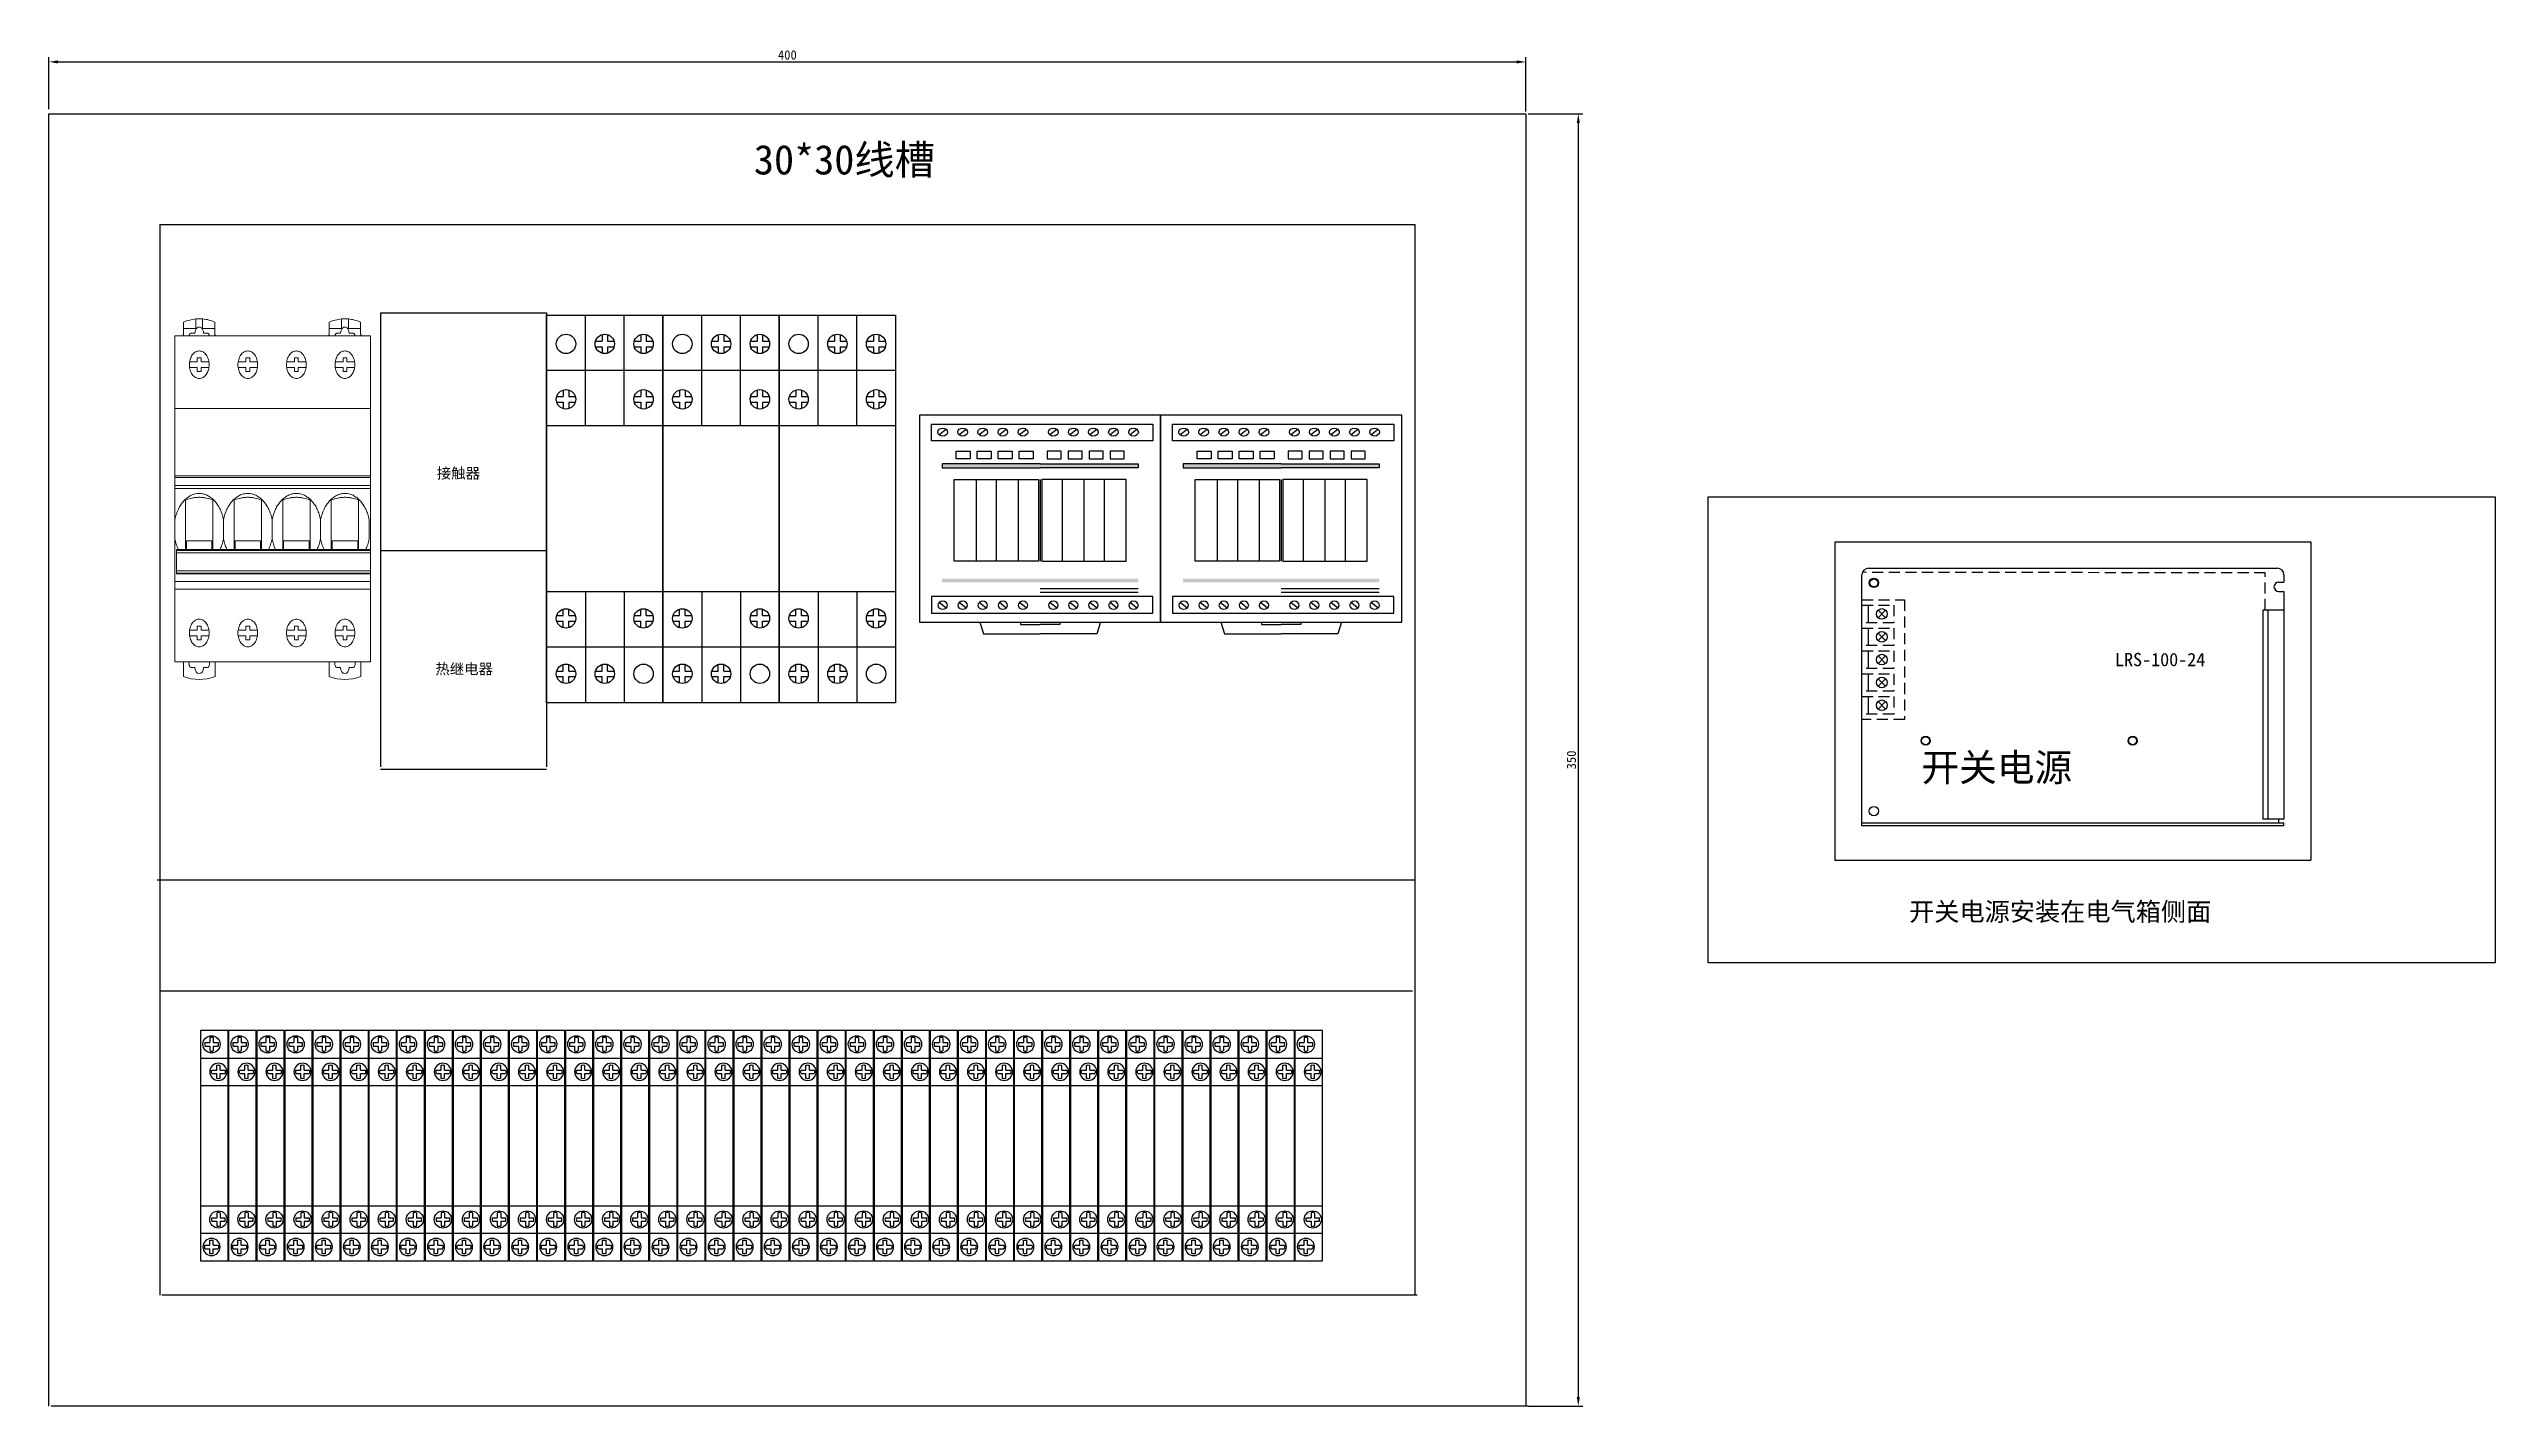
# Model space of a CAD drawing. Header units: millimetres. Extents: x 914 to 910632, y -176 to 682692.
# Drawn here: x 5904 to 6566, y 389 to 757 of the extents above; entities that cross this region are included whole.
import ezdxf
from ezdxf.enums import TextEntityAlignment as Align

# ---------------------------------------------------------------- set-up
doc = ezdxf.new("R2010")
doc.units = ezdxf.units.MM
for name, pattern in [('CENTER', [12, 7.5, -1.5, 1.5, -1.5]), ('DASHED', [4.5, 3, -1.5]), ('HIDDEN', [0.375, 0.25, -0.125])]:
    doc.linetypes.add(name, pattern=pattern)
for name, color, linetype in [('CEN1', 1, 'CENTER'), ('COMPONENT', 7, 'Continuous'), ('DIN卡軌', 4, 'Continuous')]:
    doc.layers.add(name, color=color, linetype=linetype)
doc.layers.add('EPLAN110', color=6, linetype='Continuous', lineweight=35)
doc.styles.get("Standard").update_dxf_attribs({"font": 'arial.ttf'})
doc.styles.add('宋体', font='')
doc.styles.get('宋体').set_extended_font_data('宋体')
doc.dimstyles.new('ISO-25', dxfattribs={"dimtxt": 2.5, "dimasz": 2.5, "dimexe": 1.25, "dimexo": 0.625, "dimtad": 1, "dimtxsty": 'Standard', "dimcen": 2.5, "dimadec": 0, "dimazin": 0, "dimtfac": 1, "dimtmove": 0, "dimatfit": 3, "dimfxl": 1, "dimarcsym": 0})

msp = doc.modelspace()

# ---------------------------------------------------------------- texts
at = {"color": 7, "style": '宋体'}
for s, height, p in [('30*30线槽', 8, (6094.7, 720.54)), ('接触器', 2.8548, (6008.823, 639.735)), ('热继电器', 2.8548, (6008.434, 586.726)), ('开关电源安装在电气箱侧面', 5, (6407.575, 519.278))]:
    msp.add_text(s, height=height, dxfattribs=at).set_placement(p, align=Align.BOTTOM_LEFT)
at = {"style": '宋体'}
msp.add_attdef('开关电源', (6410.907, 558.596), '', height=7.488, dxfattribs=at)
at = {"layer": 'EPLAN110', "color": 0, "linetype": 'ByBlock', "style": '宋体'}
msp.add_text('LRS-100-24', height=3.5942, dxfattribs=at).set_placement((6463.35, 589.762))

# ---------------------------------------------------------------- blocks, each defined once
blk = doc.blocks.new('*U254')
blk.add_line((0.78, 0.76), (-0.78, -0.76))
blk.add_circle((0, 0), 1.09)
blk = doc.blocks.new('*U255')
at = {"color": 0, "linetype": 'ByBlock', "lineweight": -2, "transparency": 16777216}
for p in [(0, 0), (4.53, 0), (9.06, 0), (13.59, 0), (18.12, 0)]:
    blk.add_blockref('*U254', p, dxfattribs=at)
blk = doc.blocks.new('*U256')
blk.add_line((0.78, 0.76), (-0.78, -0.76))
blk.add_circle((0, 0), 1.09)
blk = doc.blocks.new('*U257')
at = {"color": 0, "linetype": 'ByBlock', "lineweight": -2, "transparency": 16777216}
for p in [(0, 0), (4.53, 0), (9.06, 0), (13.59, 0), (18.12, 0)]:
    blk.add_blockref('*U256', p, dxfattribs=at)
blk = doc.blocks.new('*U258')
blk.add_line((0.78, 0.76), (-0.78, -0.76))
blk.add_circle((0, 0), 1.09)
blk = doc.blocks.new('*U259')
at = {"color": 0, "linetype": 'ByBlock', "lineweight": -2, "transparency": 16777216}
for p in [(0, 0), (4.53, 0), (9.06, 0), (13.59, 0), (18.12, 0)]:
    blk.add_blockref('*U258', p, dxfattribs=at)
blk = doc.blocks.new('*U248')
blk.add_line((0.78, 0.76), (-0.78, -0.76))
blk.add_circle((0, 0), 1.09)
blk = doc.blocks.new('*U249')
at = {"color": 0, "linetype": 'ByBlock', "lineweight": -2, "transparency": 16777216}
for p in [(0, 0), (4.53, 0), (9.06, 0), (13.59, 0), (18.12, 0)]:
    blk.add_blockref('*U248', p, dxfattribs=at)
blk = doc.blocks.new('*U250')
blk.add_lwpolyline([(-1.58, 1), (1.58, 1), (1.58, -1), (-1.58, -1)], close=True)
blk = doc.blocks.new('*U251')
at = {"color": 0, "linetype": 'ByBlock', "lineweight": -2, "transparency": 16777216}
for p in [(0, 0), (4.74, 0), (9.48, 0), (14.22, 0)]:
    blk.add_blockref('*U250', p, dxfattribs=at)
blk = doc.blocks.new('*U252')
blk.add_lwpolyline([(-1.58, 1), (1.58, 1), (1.58, -1), (-1.58, -1)], close=True)
blk = doc.blocks.new('*U253')
at = {"color": 0, "linetype": 'ByBlock', "lineweight": -2, "transparency": 16777216}
for p in [(0, 0), (4.74, 0), (9.48, 0), (14.22, 0)]:
    blk.add_blockref('*U252', p, dxfattribs=at)
blk = doc.blocks.new('8位继电器布局1')
h = blk.add_hatch(color=256)
h.dxf.hatch_style = 1
h.paths.add_polyline_path([(-19.18, -13.18), (-41.32, -13.18), (-41.32, -14.2), (-19.18, -14.2)])
h.paths.add_polyline_path([(2.95, -13.18), (-19.18, -13.18), (-19.18, -14.2), (2.95, -14.2)])
h = blk.add_hatch(color=256)
h.dxf.hatch_style = 1
h.paths.add_polyline_path([(-19.18, -44.26), (-41.32, -44.26), (-41.32, -45.28), (-19.18, -45.28)])
h.paths.add_polyline_path([(2.95, -44.26), (-19.18, -44.26), (-19.18, -45.28), (2.95, -45.28)])
for p, q in [((8.02, 0), (-46.38, 0)), ((-46.38, 0), (-46.38, -56)), ((8.02, -56), (8.02, 0)), ((-19.18, -13.18), (-41.32, -13.18)), ((-41.32, -13.18), (-41.32, -14.2)), ((-41.32, -14.2), (-19.18, -14.2)), ((-19.18, -13.18), (2.95, -13.18)), ((2.95, -14.2), (-19.18, -14.2)), ((2.95, -13.18), (2.95, -14.2)), ((-33.62, -17.42), (-33.62, -39.49)), ((-29.07, -17.42), (-29.07, -39.49)), ((-24.12, -17.42), (-24.12, -39.49)), ((-19.18, -17.42), (-19.18, -39.49)), ((-14.24, -17.42), (-14.24, -39.49)), ((-9.29, -17.42), (-9.29, -39.49)), ((-4.74, -17.42), (-4.74, -39.49)), ((-19.18, -46.95), (2.95, -46.95)), ((2.95, -47.97), (-19.18, -47.97)), ((-46.38, -56), (8.02, -56)), ((-32.78, -56), (-31.96, -59.21)), ((-31.96, -59.21), (-19.18, -59.21)), ((-23.64, -56), (-23.64, -56.67)), ((-23.64, -56.67), (-19.18, -56.67)), ((-14.72, -56.67), (-19.18, -56.67)), ((-6.4, -59.21), (-19.18, -59.21)), ((-14.72, -56), (-14.72, -56.67)), ((-5.58, -56), (-6.4, -59.21))]:
    blk.add_line(p, q)
for points in [[(-43.68, -2.37), (6.27, -2.37), (6.27, -6.92), (-43.68, -6.92)], [(-38.56, -17.42), (-19.57, -17.42), (-19.57, -39.49), (-38.56, -39.49)], [(0.2, -17.42), (-18.79, -17.42), (-18.79, -39.49), (0.2, -39.49)], [(-43.68, -53.63), (6.27, -53.63), (6.27, -49.08), (-43.68, -49.08)]]:
    blk.add_lwpolyline(points, close=True)
for name, p in [('*U255', (-41.19, -4.56)), ('*U257', (-16.22, -4.56)), ('*U251', (-36.59, -10.75))]:
    blk.add_blockref(name, p)
at = {"xscale": -1}
blk.add_blockref('*U253', (-1.77, -10.75), dxfattribs=at)
at = {"xscale": -1, "rotation": 180}
for name, p in [('*U259', (-41.19, -51.44)), ('*U249', (-16.22, -51.44))]:
    blk.add_blockref(name, p, dxfattribs=at)
blk = doc.blocks.new('4P空开')
at = {"color": 4, "linetype": 'Continuous', "lineweight": 15}
for p, q in [((1.3, 28.69), (1.3, 28.2)), ((2.62, 28.2), (2.62, 28.93)), ((3.36, 28.94), (3.36, 28.2)), ((4.68, 28.2), (4.68, 28.69)), ((17.08, 28.69), (17.08, 28.2)), ((18.4, 28.2), (18.4, 28.93)), ((19.15, 28.94), (19.15, 28.2)), ((20.47, 28.2), (20.47, 28.69)), ((21.53, 27.61), (0.36, 27.61)), ((0.36, 27.61), (0.36, 21.99)), ((1.3, 28.2), (2.62, 28.2)), ((1.3, 28.2), (2.62, 28.2)), ((1.3, 28.2), (1.3, 28.2)), ((1.3, 27.78), (1.3, 28.2)), ((2.53, 27.84), (2.17, 27.84)), ((2.62, 28.2), (2.62, 28.2)), ((3.36, 28.2), (4.68, 28.2)), ((3.36, 28.2), (4.68, 28.2)), ((3.36, 28.2), (3.36, 28.2)), ((3.81, 27.84), (3.45, 27.84)), ((4.68, 28.2), (4.68, 28.2)), ((4.68, 28.2), (4.68, 27.78)), ((17.08, 28.2), (18.4, 28.2)), ((17.08, 28.2), (18.4, 28.2)), ((17.08, 28.2), (17.08, 28.2)), ((17.08, 27.78), (17.08, 28.2)), ((18.31, 27.84), (17.96, 27.84)), ((18.4, 28.2), (18.4, 28.2)), ((19.15, 28.2), (20.47, 28.2)), ((19.15, 28.2), (20.47, 28.2)), ((19.15, 28.2), (19.15, 28.2)), ((19.59, 27.84), (19.24, 27.84)), ((20.47, 28.2), (20.47, 28.2)), ((20.47, 28.2), (20.47, 27.78)), ((21.53, 27.61), (21.53, 2.4)), ((1.94, 25.61), (2.78, 25.61)), ((2.78, 25.16), (1.94, 25.16)), ((2.78, 25.61), (2.78, 25.91)), ((2.78, 25.91), (3.2, 25.91)), ((2.78, 24.86), (2.78, 25.16)), ((3.2, 24.86), (2.78, 24.86)), ((3.2, 25.91), (3.2, 25.61)), ((3.2, 25.61), (4.04, 25.61)), ((3.2, 25.16), (3.2, 24.86)), ((4.04, 25.16), (3.2, 25.16)), ((7.21, 25.61), (8.04, 25.61)), ((8.04, 25.16), (7.21, 25.16)), ((8.04, 25.91), (8.46, 25.91)), ((8.04, 25.61), (8.04, 25.91)), ((8.04, 24.86), (8.04, 25.16)), ((8.46, 24.86), (8.04, 24.86)), ((8.46, 25.91), (8.46, 25.61)), ((8.46, 25.61), (9.3, 25.61)), ((8.46, 25.16), (8.46, 24.86)), ((9.3, 25.16), (8.46, 25.16)), ((12.47, 25.61), (13.31, 25.61)), ((13.31, 25.16), (12.47, 25.16)), ((13.31, 25.91), (13.72, 25.91)), ((13.31, 25.61), (13.31, 25.91)), ((13.31, 24.86), (13.31, 25.16)), ((13.72, 24.86), (13.31, 24.86)), ((13.72, 25.91), (13.72, 25.61)), ((13.72, 25.61), (14.56, 25.61)), ((13.72, 25.16), (13.72, 24.86)), ((14.56, 25.16), (13.72, 25.16)), ((17.73, 25.61), (18.57, 25.61)), ((18.57, 25.16), (17.73, 25.16)), ((18.57, 25.91), (18.98, 25.91)), ((18.57, 25.61), (18.57, 25.91)), ((18.57, 24.86), (18.57, 25.16)), ((18.98, 24.86), (18.57, 24.86)), ((18.98, 25.91), (18.98, 25.61)), ((18.98, 25.61), (19.82, 25.61)), ((18.98, 25.16), (18.98, 24.86)), ((19.82, 25.16), (18.98, 25.16)), ((0.36, 21.99), (21.53, 21.99)), ((0.36, 21.99), (0.36, 16.79)), ((0.36, 16.79), (0.36, 16.67)), ((0.36, 16.79), (21.53, 16.79)), ((21.53, 16.67), (0.36, 16.67)), ((21.53, 16.67), (0.36, 16.67)), ((0.36, 16.67), (0.36, 16.04)), ((0.36, 16.04), (21.53, 16.04)), ((0.36, 16.04), (0.36, 15.81)), ((21.53, 15.81), (0.36, 15.81)), ((0.36, 15.81), (0.36, 13.39)), ((0.36, 11.91), (0.36, 8.61)), ((1.61, 11.77), (1.61, 11.09)), ((4.37, 11.77), (1.61, 11.77)), ((4.37, 11.09), (4.37, 11.77)), ((6.87, 11.77), (6.87, 11.09)), ((9.63, 11.77), (6.87, 11.77)), ((9.63, 11.09), (9.63, 11.77)), ((12.13, 11.77), (12.13, 11.09)), ((14.9, 11.77), (12.13, 11.77)), ((14.9, 11.09), (14.9, 11.77)), ((17.39, 11.77), (17.39, 11.09)), ((20.16, 11.77), (17.39, 11.77)), ((20.16, 11.09), (20.16, 11.77)), ((21.53, 11.09), (0.52, 11.09)), ((0.52, 11.09), (0.52, 11)), ((21.53, 11), (0.52, 11)), ((0.52, 11), (0.52, 10.82)), ((21.53, 10.82), (0.52, 10.82)), ((0.52, 10.82), (0.52, 9.44)), ((21.53, 8.61), (0.36, 8.61)), ((0.36, 8.61), (0.36, 8.02)), ((21.53, 8.02), (0.36, 8.02)), ((0.36, 8.02), (0.36, 2.4)), ((21.53, 9.44), (0.52, 9.44)), ((0.52, 9.44), (0.52, 9.26)), ((21.53, 9.26), (0.52, 9.26)), ((0.52, 9.26), (0.52, 9.21)), ((0.52, 9.21), (21.53, 9.21)), ((1.94, 4.85), (2.78, 4.85)), ((2.78, 4.41), (1.94, 4.41)), ((2.78, 5.15), (3.2, 5.15)), ((2.78, 4.85), (2.78, 5.15)), ((2.78, 4.11), (2.78, 4.41)), ((3.2, 4.11), (2.78, 4.11)), ((3.2, 5.15), (3.2, 4.85)), ((3.2, 4.85), (4.04, 4.85)), ((3.2, 4.41), (3.2, 4.11)), ((4.04, 4.41), (3.2, 4.41)), ((7.21, 4.85), (8.04, 4.85)), ((8.04, 4.41), (7.21, 4.41)), ((8.04, 5.15), (8.46, 5.15)), ((8.04, 4.85), (8.04, 5.15)), ((8.04, 4.11), (8.04, 4.41)), ((8.46, 4.11), (8.04, 4.11)), ((8.46, 5.15), (8.46, 4.85)), ((8.46, 4.85), (9.3, 4.85)), ((8.46, 4.41), (8.46, 4.11)), ((9.3, 4.41), (8.46, 4.41)), ((12.47, 4.85), (13.31, 4.85)), ((13.31, 4.41), (12.47, 4.41)), ((13.31, 5.15), (13.72, 5.15)), ((13.31, 4.85), (13.31, 5.15)), ((13.31, 4.11), (13.31, 4.41)), ((13.72, 4.11), (13.31, 4.11)), ((13.72, 5.15), (13.72, 4.85)), ((13.72, 4.85), (14.56, 4.85)), ((13.72, 4.41), (13.72, 4.11)), ((14.56, 4.41), (13.72, 4.41)), ((17.73, 4.85), (18.57, 4.85)), ((18.57, 4.41), (17.73, 4.41)), ((18.57, 5.15), (18.98, 5.15)), ((18.57, 4.85), (18.57, 5.15)), ((18.57, 4.11), (18.57, 4.41)), ((18.98, 4.11), (18.57, 4.11)), ((18.98, 5.15), (18.98, 4.85)), ((18.98, 4.85), (19.82, 4.85)), ((18.98, 4.41), (18.98, 4.11)), ((19.82, 4.41), (18.98, 4.41)), ((21.53, 2.4), (0.36, 2.4)), ((1.28, 1.26), (1.28, 2.4)), ((2.17, 1.96), (2.51, 1.96)), ((3.47, 1.96), (3.81, 1.96)), ((4.7, 2.4), (4.7, 1.26)), ((17.07, 1.26), (17.07, 2.4)), ((17.96, 1.96), (18.3, 1.96)), ((19.25, 1.96), (19.59, 1.96)), ((20.48, 2.4), (20.48, 1.26))]:
    blk.add_line(p, q, dxfattribs=at)
for centre, radius, start, end in [((3, 23.19), 5.75, 93.767, 107.1977), ((3, 23.19), 5.75, 86.359, 93.767), ((3, 23.19), 5.75, 72.9338, 86.3591), ((18.78, 23.19), 5.75, 93.767, 107.1977), ((18.78, 23.19), 5.75, 86.359, 93.767), ((18.78, 23.19), 5.75, 72.9338, 86.3591), ((1, 27.84), 0.296, 307.3801, 359.9804), ((4.98, 27.84), 0.296, 180.0229, 232.6166), ((16.78, 27.84), 0.296, 307.3801, 359.9804), ((20.77, 27.84), 0.296, 180.0229, 232.6166), ((2.17, 2.25), 0.297, 150, 270), ((2.99, 1.96), 0.476, 180, 0), ((3.81, 2.25), 0.297, 270, 30), ((17.96, 2.25), 0.297, 150, 270), ((18.77, 1.96), 0.476, 180, 0), ((19.59, 2.25), 0.297, 270, 30), ((2.99, 7.57), 6.54, 254.849, 285.151), ((18.77, 7.57), 6.54, 254.849, 285.151)]:
    blk.add_arc(centre, radius, start, end, dxfattribs=at)
for centre, major_axis, start_param, end_param in [((1, 27.78), (0, 0.298), 4.111358, 4.712389), ((2.17, 27.54), (0, 0.298), 0, 1.334085), ((2.99, 27.84), (0, 0.462), 4.712389, 7.853982), ((3.81, 27.54), (0, 0.298), 4.949101, 6.283185), ((4.98, 27.78), (0, 0.298), 1.570796, 2.171827), ((16.78, 27.78), (0, 0.298), 4.111358, 4.712389), ((17.96, 27.54), (0, 0.298), 0, 1.334085), ((18.77, 27.84), (0, 0.462), 4.712389, 7.853982), ((19.59, 27.54), (0, 0.298), 4.949101, 6.283185), ((20.77, 27.78), (0, 0.298), 1.570796, 2.171827)]:
    blk.add_ellipse(centre, major_axis=major_axis, ratio=0.997493, start_param=start_param, end_param=end_param, dxfattribs=at)
for points, knots in [([(2.99, 24.31), (2.92, 24.31), (2.85, 24.32), (2.71, 24.35), (2.64, 24.37), (2.52, 24.42), (2.45, 24.46), (2.34, 24.53), (2.28, 24.58), (2.18, 24.68), (2.14, 24.73), (2.06, 24.85), (2.03, 24.91), (1.97, 25.04), (1.95, 25.11), (1.93, 25.25), (1.92, 25.32), (1.92, 25.45), (1.93, 25.53), (1.95, 25.66), (1.97, 25.73), (2.03, 25.86), (2.06, 25.92), (2.14, 26.04), (2.18, 26.09), (2.28, 26.19), (2.34, 26.23), (2.45, 26.31), (2.51, 26.35), (2.64, 26.4), (2.71, 26.42), (2.85, 26.45), (2.92, 26.45), (3.06, 26.45), (3.13, 26.45), (3.27, 26.42), (3.34, 26.4), (3.47, 26.35), (3.53, 26.31), (3.64, 26.24), (3.7, 26.19), (3.8, 26.09), (3.84, 26.04), (3.92, 25.92), (3.95, 25.86), (4.01, 25.73), (4.03, 25.66), (4.05, 25.53), (4.06, 25.46), (4.06, 25.32), (4.05, 25.25), (4.03, 25.11), (4.01, 25.04), (3.95, 24.91), (3.92, 24.85), (3.84, 24.73), (3.8, 24.68), (3.7, 24.58), (3.64, 24.54), (3.53, 24.46), (3.47, 24.42), (3.34, 24.37), (3.27, 24.35), (3.13, 24.32), (3.06, 24.31), (2.99, 24.31)], [0, 0, 0, 0, 0.03125, 0.03125, 0.0625, 0.0625, 0.09375, 0.09375, 0.125, 0.125, 0.15625, 0.15625, 0.1875, 0.1875, 0.21875, 0.21875, 0.25, 0.25, 0.28125, 0.28125, 0.3125, 0.3125, 0.34375, 0.34375, 0.375, 0.375, 0.40625, 0.40625, 0.4375, 0.4375, 0.46875, 0.46875, 0.5, 0.5, 0.53125, 0.53125, 0.5625, 0.5625, 0.59375, 0.59375, 0.625, 0.625, 0.65625, 0.65625, 0.6875, 0.6875, 0.71875, 0.71875, 0.75, 0.75, 0.78125, 0.78125, 0.8125, 0.8125, 0.84375, 0.84375, 0.875, 0.875, 0.90625, 0.90625, 0.9375, 0.9375, 0.96875, 0.96875, 1, 1, 1, 1]), ([(8.25, 24.31), (8.18, 24.31), (8.11, 24.32), (7.97, 24.35), (7.91, 24.37), (7.78, 24.42), (7.72, 24.46), (7.6, 24.53), (7.54, 24.58), (7.44, 24.68), (7.4, 24.73), (7.32, 24.85), (7.29, 24.91), (7.24, 25.04), (7.22, 25.11), (7.19, 25.25), (7.18, 25.32), (7.18, 25.45), (7.19, 25.53), (7.22, 25.66), (7.24, 25.73), (7.29, 25.86), (7.32, 25.92), (7.4, 26.04), (7.44, 26.09), (7.54, 26.19), (7.6, 26.23), (7.71, 26.31), (7.78, 26.35), (7.91, 26.4), (7.97, 26.42), (8.11, 26.45), (8.18, 26.45), (8.32, 26.45), (8.39, 26.45), (8.53, 26.42), (8.6, 26.4), (8.73, 26.35), (8.79, 26.31), (8.9, 26.24), (8.96, 26.19), (9.06, 26.09), (9.1, 26.04), (9.18, 25.92), (9.21, 25.86), (9.27, 25.73), (9.29, 25.66), (9.31, 25.53), (9.32, 25.46), (9.32, 25.32), (9.32, 25.25), (9.29, 25.11), (9.27, 25.04), (9.21, 24.91), (9.18, 24.85), (9.1, 24.73), (9.06, 24.68), (8.96, 24.58), (8.91, 24.54), (8.79, 24.46), (8.73, 24.42), (8.6, 24.37), (8.53, 24.35), (8.39, 24.32), (8.32, 24.31), (8.25, 24.31)], [0, 0, 0, 0, 0.03125, 0.03125, 0.0625, 0.0625, 0.09375, 0.09375, 0.125, 0.125, 0.15625, 0.15625, 0.1875, 0.1875, 0.21875, 0.21875, 0.25, 0.25, 0.28125, 0.28125, 0.3125, 0.3125, 0.34375, 0.34375, 0.375, 0.375, 0.40625, 0.40625, 0.4375, 0.4375, 0.46875, 0.46875, 0.5, 0.5, 0.53125, 0.53125, 0.5625, 0.5625, 0.59375, 0.59375, 0.625, 0.625, 0.65625, 0.65625, 0.6875, 0.6875, 0.71875, 0.71875, 0.75, 0.75, 0.78125, 0.78125, 0.8125, 0.8125, 0.84375, 0.84375, 0.875, 0.875, 0.90625, 0.90625, 0.9375, 0.9375, 0.96875, 0.96875, 1, 1, 1, 1]), ([(13.51, 24.31), (13.44, 24.31), (13.37, 24.32), (13.24, 24.35), (13.17, 24.37), (13.04, 24.42), (12.98, 24.46), (12.86, 24.53), (12.81, 24.58), (12.71, 24.68), (12.66, 24.73), (12.58, 24.85), (12.55, 24.91), (12.5, 25.04), (12.48, 25.11), (12.45, 25.25), (12.44, 25.32), (12.44, 25.45), (12.45, 25.53), (12.48, 25.66), (12.5, 25.73), (12.55, 25.86), (12.58, 25.92), (12.66, 26.04), (12.71, 26.09), (12.81, 26.19), (12.86, 26.23), (12.98, 26.31), (13.04, 26.35), (13.17, 26.4), (13.23, 26.42), (13.37, 26.45), (13.44, 26.45), (13.58, 26.45), (13.65, 26.45), (13.79, 26.42), (13.86, 26.4), (13.99, 26.35), (14.05, 26.31), (14.17, 26.24), (14.22, 26.19), (14.32, 26.09), (14.36, 26.04), (14.44, 25.92), (14.48, 25.86), (14.53, 25.73), (14.55, 25.66), (14.58, 25.53), (14.58, 25.46), (14.58, 25.32), (14.58, 25.25), (14.55, 25.11), (14.53, 25.04), (14.48, 24.91), (14.44, 24.85), (14.37, 24.73), (14.32, 24.68), (14.22, 24.58), (14.17, 24.54), (14.05, 24.46), (13.99, 24.42), (13.86, 24.37), (13.79, 24.35), (13.65, 24.32), (13.58, 24.31), (13.51, 24.31)], [0, 0, 0, 0, 0.03125, 0.03125, 0.0625, 0.0625, 0.09375, 0.09375, 0.125, 0.125, 0.15625, 0.15625, 0.1875, 0.1875, 0.21875, 0.21875, 0.25, 0.25, 0.28125, 0.28125, 0.3125, 0.3125, 0.34375, 0.34375, 0.375, 0.375, 0.40625, 0.40625, 0.4375, 0.4375, 0.46875, 0.46875, 0.5, 0.5, 0.53125, 0.53125, 0.5625, 0.5625, 0.59375, 0.59375, 0.625, 0.625, 0.65625, 0.65625, 0.6875, 0.6875, 0.71875, 0.71875, 0.75, 0.75, 0.78125, 0.78125, 0.8125, 0.8125, 0.84375, 0.84375, 0.875, 0.875, 0.90625, 0.90625, 0.9375, 0.9375, 0.96875, 0.96875, 1, 1, 1, 1]), ([(18.77, 24.31), (18.7, 24.31), (18.63, 24.32), (18.5, 24.35), (18.43, 24.37), (18.3, 24.42), (18.24, 24.46), (18.12, 24.53), (18.07, 24.58), (17.97, 24.68), (17.92, 24.73), (17.85, 24.85), (17.81, 24.91), (17.76, 25.04), (17.74, 25.11), (17.71, 25.25), (17.7, 25.32), (17.7, 25.45), (17.71, 25.53), (17.74, 25.66), (17.76, 25.73), (17.81, 25.86), (17.85, 25.92), (17.92, 26.04), (17.97, 26.09), (18.07, 26.19), (18.12, 26.23), (18.24, 26.31), (18.3, 26.35), (18.43, 26.4), (18.5, 26.42), (18.63, 26.45), (18.7, 26.45), (18.85, 26.45), (18.92, 26.45), (19.05, 26.42), (19.12, 26.4), (19.25, 26.35), (19.31, 26.31), (19.43, 26.24), (19.48, 26.19), (19.58, 26.09), (19.63, 26.04), (19.7, 25.92), (19.74, 25.86), (19.79, 25.73), (19.81, 25.66), (19.84, 25.53), (19.84, 25.46), (19.84, 25.32), (19.84, 25.25), (19.81, 25.11), (19.79, 25.04), (19.74, 24.91), (19.7, 24.85), (19.63, 24.73), (19.58, 24.68), (19.48, 24.58), (19.43, 24.54), (19.31, 24.46), (19.25, 24.42), (19.12, 24.37), (19.05, 24.35), (18.92, 24.32), (18.85, 24.31), (18.77, 24.31)], [0, 0, 0, 0, 0.03125, 0.03125, 0.0625, 0.0625, 0.09375, 0.09375, 0.125, 0.125, 0.15625, 0.15625, 0.1875, 0.1875, 0.21875, 0.21875, 0.25, 0.25, 0.28125, 0.28125, 0.3125, 0.3125, 0.34375, 0.34375, 0.375, 0.375, 0.40625, 0.40625, 0.4375, 0.4375, 0.46875, 0.46875, 0.5, 0.5, 0.53125, 0.53125, 0.5625, 0.5625, 0.59375, 0.59375, 0.625, 0.625, 0.65625, 0.65625, 0.6875, 0.6875, 0.71875, 0.71875, 0.75, 0.75, 0.78125, 0.78125, 0.8125, 0.8125, 0.84375, 0.84375, 0.875, 0.875, 0.90625, 0.90625, 0.9375, 0.9375, 0.96875, 0.96875, 1, 1, 1, 1]), ([(5.62, 13.39), (5.54, 13.68), (5.42, 13.95), (5.17, 14.33), (5.08, 14.44), (4.88, 14.66), (4.77, 14.76), (4.59, 14.9), (4.53, 14.94), (4.41, 15.03), (4.34, 15.06), (4.15, 15.17), (4.01, 15.23), (3.8, 15.3), (3.73, 15.32), (3.58, 15.36), (3.51, 15.38), (3.29, 15.41), (3.14, 15.43), (2.69, 15.43), (2.4, 15.38), (1.97, 15.23), (1.84, 15.17), (1.58, 15.03), (1.45, 14.95), (1.21, 14.76), (1.1, 14.66), (0.9, 14.44), (0.81, 14.33), (0.65, 14.08), (0.57, 13.95), (0.45, 13.68), (0.4, 13.54), (0.36, 13.39)], [0, 0, 0, 0, 0.125, 0.125, 0.1875, 0.1875, 0.25, 0.25, 0.28125, 0.28125, 0.3125, 0.3125, 0.375, 0.375, 0.40625, 0.40625, 0.4375, 0.4375, 0.5, 0.5, 0.625, 0.625, 0.6875, 0.6875, 0.75, 0.75, 0.8125, 0.8125, 0.875, 0.875, 0.9375, 0.9375, 1, 1, 1, 1]), ([(5.62, 13.39), (5.7, 13.68), (5.82, 13.95), (6.07, 14.33), (6.16, 14.44), (6.36, 14.66), (6.47, 14.76), (6.65, 14.9), (6.71, 14.94), (6.84, 15.03), (6.9, 15.06), (7.1, 15.17), (7.23, 15.23), (7.44, 15.3), (7.51, 15.32), (7.66, 15.36), (7.73, 15.38), (7.95, 15.41), (8.1, 15.43), (8.55, 15.43), (8.84, 15.38), (9.27, 15.23), (9.41, 15.17), (9.67, 15.03), (9.79, 14.95), (10.03, 14.76), (10.14, 14.66), (10.34, 14.44), (10.43, 14.33), (10.6, 14.08), (10.67, 13.95), (10.79, 13.68), (10.84, 13.54), (10.88, 13.39)], [0, 0, 0, 0, 0.125, 0.125, 0.1875, 0.1875, 0.25, 0.25, 0.28125, 0.28125, 0.3125, 0.3125, 0.375, 0.375, 0.40625, 0.40625, 0.4375, 0.4375, 0.5, 0.5, 0.625, 0.625, 0.6875, 0.6875, 0.75, 0.75, 0.8125, 0.8125, 0.875, 0.875, 0.9375, 0.9375, 1, 1, 1, 1]), ([(10.88, 13.39), (10.96, 13.68), (11.08, 13.95), (11.33, 14.33), (11.42, 14.44), (11.63, 14.66), (11.74, 14.76), (11.91, 14.9), (11.97, 14.94), (12.1, 15.03), (12.16, 15.06), (12.36, 15.17), (12.49, 15.23), (12.7, 15.3), (12.78, 15.32), (12.92, 15.36), (12.99, 15.38), (13.21, 15.41), (13.36, 15.43), (13.81, 15.43), (14.11, 15.38), (14.53, 15.23), (14.67, 15.17), (14.93, 15.03), (15.05, 14.95), (15.29, 14.76), (15.4, 14.66), (15.6, 14.44), (15.69, 14.33), (15.86, 14.08), (15.93, 13.95), (16.05, 13.68), (16.1, 13.54), (16.14, 13.39)], [0, 0, 0, 0, 0.125, 0.125, 0.1875, 0.1875, 0.25, 0.25, 0.28125, 0.28125, 0.3125, 0.3125, 0.375, 0.375, 0.40625, 0.40625, 0.4375, 0.4375, 0.5, 0.5, 0.625, 0.625, 0.6875, 0.6875, 0.75, 0.75, 0.8125, 0.8125, 0.875, 0.875, 0.9375, 0.9375, 1, 1, 1, 1]), ([(16.14, 13.39), (16.22, 13.68), (16.35, 13.95), (16.59, 14.33), (16.69, 14.44), (16.89, 14.66), (17, 14.76), (17.17, 14.9), (17.23, 14.94), (17.36, 15.03), (17.42, 15.06), (17.62, 15.17), (17.75, 15.23), (17.97, 15.3), (18.04, 15.32), (18.18, 15.36), (18.26, 15.38), (18.48, 15.41), (18.62, 15.43), (19.08, 15.43), (19.37, 15.38), (19.79, 15.23), (19.93, 15.17), (20.19, 15.03), (20.31, 14.95), (20.55, 14.76), (20.66, 14.66), (20.86, 14.44), (20.95, 14.33), (21.12, 14.08), (21.19, 13.95), (21.32, 13.68), (21.37, 13.54), (21.41, 13.39)], [0, 0, 0, 0, 0.125, 0.125, 0.1875, 0.1875, 0.25, 0.25, 0.28125, 0.28125, 0.3125, 0.3125, 0.375, 0.375, 0.40625, 0.40625, 0.4375, 0.4375, 0.5, 0.5, 0.625, 0.625, 0.6875, 0.6875, 0.75, 0.75, 0.8125, 0.8125, 0.875, 0.875, 0.9375, 0.9375, 1, 1, 1, 1]), ([(0.36, 13.39), (0.36, 13.27), (0.36, 13.15), (0.36, 12.96), (0.36, 12.89), (0.36, 12.77), (0.36, 12.7), (0.36, 12.51), (0.36, 12.39), (0.36, 12.2), (0.36, 12.14), (0.36, 12.02), (0.36, 11.96), (0.36, 11.91)], [0, 0, 0, 0, 0.25, 0.25, 0.375, 0.375, 0.5, 0.5, 0.75, 0.75, 0.875, 0.875, 1, 1, 1, 1]), ([(1.5, 14.9), (1.73, 14.97), (1.97, 15.03), (2.35, 15.09), (2.48, 15.1), (2.73, 15.12), (2.86, 15.13), (3.12, 15.13), (3.25, 15.12), (3.5, 15.1), (3.63, 15.09), (4.01, 15.03), (4.25, 14.97), (4.48, 14.9)], [0, 0, 0, 0, 0.25, 0.25, 0.375, 0.375, 0.5, 0.5, 0.625, 0.625, 0.75, 0.75, 1, 1, 1, 1]), ([(1.5, 11.09), (1.5, 11.2), (1.5, 11.45), (1.5, 11.87), (1.5, 12.33), (1.5, 12.79), (1.5, 13.26), (1.5, 13.73), (1.5, 14.17), (1.5, 14.57), (1.5, 14.79), (1.5, 14.9)], [0, 0, 0, 0, 0.101509, 0.215632, 0.324172, 0.432713, 0.546835, 0.660958, 0.775081, 0.889204, 1, 1, 1, 1]), ([(4.48, 14.9), (4.48, 14.79), (4.48, 14.56), (4.48, 14.15), (4.48, 13.72), (4.48, 13.25), (4.48, 12.78), (4.48, 12.3), (4.48, 11.84), (4.48, 11.42), (4.48, 11.19), (4.48, 11.09)], [0, 0, 0, 0, 0.1140739, 0.2281478, 0.3422219, 0.4562957, 0.5670441, 0.6811182, 0.795192, 0.909266, 1, 1, 1, 1]), ([(5.62, 11.91), (5.62, 12.02), (5.62, 12.14), (5.62, 12.38), (5.62, 12.51), (5.62, 12.77), (5.62, 12.9), (5.62, 13.15), (5.62, 13.27), (5.62, 13.39)], [0, 0, 0, 0, 0.25, 0.25, 0.5, 0.5, 0.75, 0.75, 1, 1, 1, 1]), ([(6.77, 14.9), (7, 14.97), (7.24, 15.03), (7.61, 15.09), (7.74, 15.1), (7.99, 15.12), (8.12, 15.13), (8.38, 15.13), (8.51, 15.12), (8.76, 15.1), (8.89, 15.09), (9.27, 15.03), (9.51, 14.97), (9.74, 14.9)], [0, 0, 0, 0, 0.25, 0.25, 0.375, 0.375, 0.5, 0.5, 0.625, 0.625, 0.75, 0.75, 1, 1, 1, 1]), ([(6.77, 11.09), (6.77, 11.2), (6.77, 11.45), (6.77, 11.87), (6.77, 12.33), (6.77, 12.79), (6.77, 13.26), (6.77, 13.73), (6.77, 14.17), (6.77, 14.57), (6.77, 14.79), (6.77, 14.9)], [0, 0, 0, 0, 0.101509, 0.215632, 0.324172, 0.432713, 0.546835, 0.660958, 0.775081, 0.889204, 1, 1, 1, 1]), ([(9.74, 14.9), (9.74, 14.79), (9.74, 14.56), (9.74, 14.15), (9.74, 13.72), (9.74, 13.25), (9.74, 12.78), (9.74, 12.3), (9.74, 11.84), (9.74, 11.42), (9.74, 11.19), (9.74, 11.09)], [0, 0, 0, 0, 0.1140739, 0.2281478, 0.3422219, 0.4562957, 0.5670441, 0.6811182, 0.795192, 0.909266, 1, 1, 1, 1]), ([(10.88, 11.91), (10.88, 12.02), (10.88, 12.14), (10.88, 12.38), (10.88, 12.51), (10.88, 12.77), (10.88, 12.9), (10.88, 13.15), (10.88, 13.27), (10.88, 13.39)], [0, 0, 0, 0, 0.25, 0.25, 0.5, 0.5, 0.75, 0.75, 1, 1, 1, 1]), ([(10.88, 11.91), (10.88, 12.02), (10.88, 12.14), (10.88, 12.38), (10.88, 12.51), (10.88, 12.77), (10.88, 12.9), (10.88, 13.15), (10.88, 13.27), (10.88, 13.39)], [0, 0, 0, 0, 0.25, 0.25, 0.5, 0.5, 0.75, 0.75, 1, 1, 1, 1]), ([(12.03, 14.9), (12.26, 14.97), (12.5, 15.03), (12.87, 15.09), (13, 15.1), (13.26, 15.12), (13.38, 15.13), (13.64, 15.13), (13.77, 15.12), (14.02, 15.1), (14.15, 15.09), (14.53, 15.03), (14.77, 14.97), (15, 14.9)], [0, 0, 0, 0, 0.25, 0.25, 0.375, 0.375, 0.5, 0.5, 0.625, 0.625, 0.75, 0.75, 1, 1, 1, 1]), ([(12.03, 11.09), (12.03, 11.2), (12.03, 11.45), (12.03, 11.87), (12.03, 12.33), (12.03, 12.79), (12.03, 13.26), (12.03, 13.73), (12.03, 14.17), (12.03, 14.57), (12.03, 14.79), (12.03, 14.9)], [0, 0, 0, 0, 0.101509, 0.215632, 0.324172, 0.432713, 0.546835, 0.660958, 0.775081, 0.889204, 1, 1, 1, 1]), ([(15, 14.9), (15, 14.79), (15, 14.56), (15, 14.15), (15, 13.72), (15, 13.25), (15, 12.78), (15, 12.3), (15, 11.84), (15, 11.42), (15, 11.19), (15, 11.09)], [0, 0, 0, 0, 0.1140739, 0.2281478, 0.3422219, 0.4562957, 0.5670441, 0.6811182, 0.795192, 0.909266, 1, 1, 1, 1]), ([(16.14, 11.91), (16.14, 12.02), (16.14, 12.14), (16.14, 12.38), (16.14, 12.51), (16.14, 12.77), (16.14, 12.9), (16.14, 13.15), (16.14, 13.27), (16.14, 13.39)], [0, 0, 0, 0, 0.25, 0.25, 0.5, 0.5, 0.75, 0.75, 1, 1, 1, 1]), ([(16.14, 11.91), (16.14, 12.02), (16.14, 12.14), (16.14, 12.38), (16.14, 12.51), (16.14, 12.77), (16.14, 12.9), (16.14, 13.15), (16.14, 13.27), (16.14, 13.39)], [0, 0, 0, 0, 0.25, 0.25, 0.5, 0.5, 0.75, 0.75, 1, 1, 1, 1]), ([(17.29, 14.9), (17.52, 14.97), (17.76, 15.03), (18.13, 15.09), (18.26, 15.1), (18.52, 15.12), (18.65, 15.13), (18.9, 15.13), (19.03, 15.12), (19.29, 15.1), (19.41, 15.09), (19.79, 15.03), (20.03, 14.97), (20.26, 14.9)], [0, 0, 0, 0, 0.25, 0.25, 0.375, 0.375, 0.5, 0.5, 0.625, 0.625, 0.75, 0.75, 1, 1, 1, 1]), ([(17.29, 11.09), (17.29, 11.2), (17.29, 11.45), (17.29, 11.87), (17.29, 12.33), (17.29, 12.79), (17.29, 13.26), (17.29, 13.73), (17.29, 14.17), (17.29, 14.57), (17.29, 14.79), (17.29, 14.9)], [0, 0, 0, 0, 0.101509, 0.215632, 0.324172, 0.432713, 0.546835, 0.660958, 0.775081, 0.889204, 1, 1, 1, 1]), ([(20.26, 14.9), (20.26, 14.79), (20.26, 14.56), (20.26, 14.15), (20.26, 13.72), (20.26, 13.25), (20.26, 12.78), (20.26, 12.3), (20.26, 11.84), (20.26, 11.42), (20.26, 11.19), (20.26, 11.09)], [0, 0, 0, 0, 0.1140739, 0.2281478, 0.3422219, 0.4562957, 0.5670441, 0.6811182, 0.795192, 0.909266, 1, 1, 1, 1]), ([(21.41, 11.91), (21.41, 12.02), (21.41, 12.14), (21.41, 12.38), (21.41, 12.51), (21.41, 12.77), (21.41, 12.9), (21.41, 13.15), (21.41, 13.27), (21.41, 13.39)], [0, 0, 0, 0, 0.25, 0.25, 0.5, 0.5, 0.75, 0.75, 1, 1, 1, 1]), ([(0.74, 11.09), (0.73, 11.11), (0.63, 11.24), (0.49, 11.51), (0.4, 11.77), (0.36, 11.91)], [0, 0, 0, 0, 0.084448, 0.542214, 1, 1, 1, 1]), ([(5.62, 11.91), (5.57, 11.76), (5.48, 11.47), (5.32, 11.21), (5.24, 11.09)], [0, 0, 0, 0, 0.514359, 1, 1, 1, 1]), ([(6, 11.09), (5.99, 11.11), (5.89, 11.24), (5.75, 11.51), (5.66, 11.77), (5.62, 11.91)], [0, 0, 0, 0, 0.084448, 0.542214, 1, 1, 1, 1]), ([(10.88, 11.91), (10.83, 11.76), (10.74, 11.47), (10.58, 11.21), (10.5, 11.09)], [0, 0, 0, 0, 0.5143587, 1, 1, 1, 1]), ([(10.88, 11.91), (10.83, 11.76), (10.74, 11.47), (10.58, 11.21), (10.5, 11.09)], [0, 0, 0, 0, 0.514359, 1, 1, 1, 1]), ([(11.27, 11.09), (11.25, 11.11), (11.15, 11.24), (11.01, 11.51), (10.93, 11.77), (10.88, 11.91)], [0, 0, 0, 0, 0.084448, 0.542214, 1, 1, 1, 1]), ([(16.14, 11.91), (16.1, 11.76), (16, 11.47), (15.84, 11.21), (15.76, 11.09)], [0, 0, 0, 0, 0.5143587, 1, 1, 1, 1]), ([(16.14, 11.91), (16.1, 11.76), (16, 11.47), (15.84, 11.21), (15.76, 11.09)], [0, 0, 0, 0, 0.514359, 1, 1, 1, 1]), ([(16.53, 11.09), (16.51, 11.11), (16.41, 11.24), (16.27, 11.51), (16.19, 11.77), (16.14, 11.91)], [0, 0, 0, 0, 0.084448, 0.542214, 1, 1, 1, 1]), ([(21.41, 11.91), (21.36, 11.76), (21.27, 11.47), (21.1, 11.21), (21.03, 11.09)], [0, 0, 0, 0, 0.5143587, 1, 1, 1, 1]), ([(2.99, 3.56), (2.92, 3.56), (2.85, 3.57), (2.71, 3.59), (2.64, 3.62), (2.52, 3.67), (2.45, 3.7), (2.34, 3.78), (2.28, 3.83), (2.18, 3.92), (2.14, 3.98), (2.06, 4.09), (2.03, 4.16), (1.98, 4.29), (1.95, 4.35), (1.93, 4.49), (1.92, 4.56), (1.92, 4.7), (1.93, 4.77), (1.95, 4.91), (1.97, 4.97), (2.03, 5.1), (2.06, 5.17), (2.14, 5.28), (2.18, 5.34), (2.28, 5.44), (2.34, 5.48), (2.45, 5.56), (2.51, 5.59), (2.64, 5.65), (2.71, 5.67), (2.85, 5.69), (2.92, 5.7), (3.06, 5.7), (3.13, 5.69), (3.27, 5.67), (3.34, 5.65), (3.47, 5.59), (3.53, 5.56), (3.64, 5.48), (3.7, 5.44), (3.8, 5.34), (3.84, 5.28), (3.92, 5.17), (3.95, 5.1), (4.01, 4.97), (4.03, 4.91), (4.05, 4.77), (4.06, 4.7), (4.06, 4.56), (4.05, 4.49), (4.03, 4.35), (4.01, 4.29), (3.95, 4.16), (3.92, 4.09), (3.84, 3.98), (3.8, 3.92), (3.7, 3.82), (3.64, 3.78), (3.53, 3.7), (3.47, 3.67), (3.34, 3.62), (3.27, 3.6), (3.13, 3.57), (3.06, 3.56), (2.99, 3.56)], [0, 0, 0, 0, 0.03125, 0.03125, 0.0625, 0.0625, 0.09375, 0.09375, 0.125, 0.125, 0.15625, 0.15625, 0.1875, 0.1875, 0.21875, 0.21875, 0.25, 0.25, 0.28125, 0.28125, 0.3125, 0.3125, 0.34375, 0.34375, 0.375, 0.375, 0.40625, 0.40625, 0.4375, 0.4375, 0.46875, 0.46875, 0.5, 0.5, 0.53125, 0.53125, 0.5625, 0.5625, 0.59375, 0.59375, 0.625, 0.625, 0.65625, 0.65625, 0.6875, 0.6875, 0.71875, 0.71875, 0.75, 0.75, 0.78125, 0.78125, 0.8125, 0.8125, 0.84375, 0.84375, 0.875, 0.875, 0.90625, 0.90625, 0.9375, 0.9375, 0.96875, 0.96875, 1, 1, 1, 1]), ([(8.25, 3.56), (8.18, 3.56), (8.11, 3.57), (7.97, 3.59), (7.91, 3.62), (7.78, 3.67), (7.72, 3.7), (7.6, 3.78), (7.54, 3.83), (7.45, 3.92), (7.4, 3.98), (7.32, 4.09), (7.29, 4.16), (7.24, 4.29), (7.22, 4.35), (7.19, 4.49), (7.18, 4.56), (7.18, 4.7), (7.19, 4.77), (7.22, 4.91), (7.24, 4.97), (7.29, 5.1), (7.32, 5.17), (7.4, 5.28), (7.44, 5.34), (7.54, 5.44), (7.6, 5.48), (7.71, 5.56), (7.78, 5.59), (7.91, 5.65), (7.97, 5.67), (8.11, 5.69), (8.18, 5.7), (8.32, 5.7), (8.39, 5.69), (8.53, 5.67), (8.6, 5.65), (8.73, 5.59), (8.79, 5.56), (8.91, 5.48), (8.96, 5.44), (9.06, 5.34), (9.1, 5.28), (9.18, 5.17), (9.21, 5.1), (9.27, 4.97), (9.29, 4.91), (9.32, 4.77), (9.32, 4.7), (9.32, 4.56), (9.31, 4.49), (9.29, 4.35), (9.27, 4.29), (9.21, 4.16), (9.18, 4.09), (9.1, 3.98), (9.06, 3.92), (8.96, 3.82), (8.91, 3.78), (8.79, 3.7), (8.73, 3.67), (8.6, 3.62), (8.53, 3.6), (8.39, 3.57), (8.32, 3.56), (8.25, 3.56)], [0, 0, 0, 0, 0.03125, 0.03125, 0.0625, 0.0625, 0.09375, 0.09375, 0.125, 0.125, 0.15625, 0.15625, 0.1875, 0.1875, 0.21875, 0.21875, 0.25, 0.25, 0.28125, 0.28125, 0.3125, 0.3125, 0.34375, 0.34375, 0.375, 0.375, 0.40625, 0.40625, 0.4375, 0.4375, 0.46875, 0.46875, 0.5, 0.5, 0.53125, 0.53125, 0.5625, 0.5625, 0.59375, 0.59375, 0.625, 0.625, 0.65625, 0.65625, 0.6875, 0.6875, 0.71875, 0.71875, 0.75, 0.75, 0.78125, 0.78125, 0.8125, 0.8125, 0.84375, 0.84375, 0.875, 0.875, 0.90625, 0.90625, 0.9375, 0.9375, 0.96875, 0.96875, 1, 1, 1, 1]), ([(13.51, 3.56), (13.44, 3.56), (13.37, 3.57), (13.24, 3.59), (13.17, 3.62), (13.04, 3.67), (12.98, 3.7), (12.86, 3.78), (12.81, 3.83), (12.71, 3.92), (12.66, 3.98), (12.58, 4.09), (12.55, 4.16), (12.5, 4.29), (12.48, 4.35), (12.45, 4.49), (12.44, 4.56), (12.44, 4.7), (12.45, 4.77), (12.48, 4.91), (12.5, 4.97), (12.55, 5.1), (12.58, 5.17), (12.66, 5.28), (12.71, 5.34), (12.81, 5.44), (12.86, 5.48), (12.98, 5.56), (13.04, 5.59), (13.17, 5.65), (13.23, 5.67), (13.37, 5.69), (13.44, 5.7), (13.58, 5.7), (13.65, 5.69), (13.79, 5.67), (13.86, 5.65), (13.99, 5.59), (14.05, 5.56), (14.17, 5.48), (14.22, 5.44), (14.32, 5.34), (14.36, 5.28), (14.44, 5.17), (14.48, 5.1), (14.53, 4.97), (14.55, 4.91), (14.58, 4.77), (14.58, 4.7), (14.58, 4.56), (14.58, 4.49), (14.55, 4.35), (14.53, 4.29), (14.48, 4.16), (14.44, 4.09), (14.36, 3.98), (14.32, 3.92), (14.22, 3.82), (14.17, 3.78), (14.05, 3.7), (13.99, 3.67), (13.86, 3.62), (13.79, 3.6), (13.65, 3.57), (13.58, 3.56), (13.51, 3.56)], [0, 0, 0, 0, 0.03125, 0.03125, 0.0625, 0.0625, 0.09375, 0.09375, 0.125, 0.125, 0.15625, 0.15625, 0.1875, 0.1875, 0.21875, 0.21875, 0.25, 0.25, 0.28125, 0.28125, 0.3125, 0.3125, 0.34375, 0.34375, 0.375, 0.375, 0.40625, 0.40625, 0.4375, 0.4375, 0.46875, 0.46875, 0.5, 0.5, 0.53125, 0.53125, 0.5625, 0.5625, 0.59375, 0.59375, 0.625, 0.625, 0.65625, 0.65625, 0.6875, 0.6875, 0.71875, 0.71875, 0.75, 0.75, 0.78125, 0.78125, 0.8125, 0.8125, 0.84375, 0.84375, 0.875, 0.875, 0.90625, 0.90625, 0.9375, 0.9375, 0.96875, 0.96875, 1, 1, 1, 1]), ([(18.77, 3.56), (18.7, 3.56), (18.63, 3.57), (18.5, 3.59), (18.43, 3.62), (18.3, 3.67), (18.24, 3.7), (18.12, 3.78), (18.07, 3.83), (17.97, 3.92), (17.92, 3.98), (17.85, 4.09), (17.81, 4.16), (17.76, 4.29), (17.74, 4.35), (17.71, 4.49), (17.7, 4.56), (17.7, 4.7), (17.71, 4.77), (17.74, 4.91), (17.76, 4.97), (17.81, 5.1), (17.85, 5.17), (17.92, 5.28), (17.97, 5.34), (18.07, 5.44), (18.12, 5.48), (18.24, 5.56), (18.3, 5.59), (18.43, 5.65), (18.5, 5.67), (18.63, 5.69), (18.7, 5.7), (18.85, 5.7), (18.92, 5.69), (19.05, 5.67), (19.12, 5.65), (19.25, 5.59), (19.31, 5.56), (19.43, 5.48), (19.48, 5.44), (19.58, 5.34), (19.63, 5.28), (19.7, 5.17), (19.74, 5.1), (19.79, 4.97), (19.81, 4.91), (19.84, 4.77), (19.84, 4.7), (19.84, 4.56), (19.84, 4.49), (19.81, 4.35), (19.79, 4.29), (19.74, 4.16), (19.7, 4.09), (19.63, 3.98), (19.58, 3.92), (19.48, 3.82), (19.43, 3.78), (19.31, 3.7), (19.25, 3.67), (19.12, 3.62), (19.05, 3.6), (18.92, 3.57), (18.85, 3.56), (18.77, 3.56)], [0, 0, 0, 0, 0.03125, 0.03125, 0.0625, 0.0625, 0.09375, 0.09375, 0.125, 0.125, 0.15625, 0.15625, 0.1875, 0.1875, 0.21875, 0.21875, 0.25, 0.25, 0.28125, 0.28125, 0.3125, 0.3125, 0.34375, 0.34375, 0.375, 0.375, 0.40625, 0.40625, 0.4375, 0.4375, 0.46875, 0.46875, 0.5, 0.5, 0.53125, 0.53125, 0.5625, 0.5625, 0.59375, 0.59375, 0.625, 0.625, 0.65625, 0.65625, 0.6875, 0.6875, 0.71875, 0.71875, 0.75, 0.75, 0.78125, 0.78125, 0.8125, 0.8125, 0.84375, 0.84375, 0.875, 0.875, 0.90625, 0.90625, 0.9375, 0.9375, 0.96875, 0.96875, 1, 1, 1, 1])]:
    blk.add_open_spline(points, degree=3, knots=knots, dxfattribs=at)
blk = doc.blocks.new('2Z继电器外形')
for p, q in [((7, -20), (7, 0)), ((14, -20), (14, 0)), ((10, -3.54), (10, -4.72)), ((11, -3.54), (11, -4.72)), ((17, -3.54), (17, -4.72)), ((18, -3.54), (18, -4.72)), ((8.82, -4.72), (10, -4.72)), ((8.82, -5.72), (10, -5.72)), ((10, -5.72), (10, -6.9)), ((11, -4.72), (12.18, -4.72)), ((11, -5.72), (12.18, -5.72)), ((11, -5.72), (11, -6.9)), ((15.82, -4.72), (17, -4.72)), ((15.82, -5.72), (17, -5.72)), ((17, -5.72), (17, -6.9)), ((18, -4.72), (19.18, -4.72)), ((18, -5.72), (19.18, -5.72)), ((18, -5.72), (18, -6.9)), ((21, -10), (0, -10)), ((1.82, -14.72), (3, -14.72)), ((1.82, -15.72), (3, -15.72)), ((3, -13.54), (3, -14.72)), ((3, -15.72), (3, -16.9)), ((4, -13.54), (4, -14.72)), ((4, -14.72), (5.18, -14.72)), ((4, -15.72), (5.18, -15.72)), ((4, -15.72), (4, -16.9)), ((15.82, -14.72), (17, -14.72)), ((15.82, -15.72), (17, -15.72)), ((17, -13.54), (17, -14.72)), ((17, -15.72), (17, -16.9)), ((18, -13.54), (18, -14.72)), ((18, -14.72), (19.18, -14.72)), ((18, -15.72), (19.18, -15.72)), ((18, -15.72), (18, -16.9)), ((21, -20), (0, -20)), ((21, -50), (0, -50)), ((7, -50), (7, -70)), ((14, -50), (14, -70)), ((1.82, -54.28), (3, -54.28)), ((1.82, -55.28), (3, -55.28)), ((3, -54.28), (3, -53.1)), ((3, -56.46), (3, -55.28)), ((4, -54.28), (4, -53.1)), ((4, -54.28), (5.18, -54.28)), ((4, -55.28), (5.18, -55.28)), ((4, -56.46), (4, -55.28)), ((15.82, -54.28), (17, -54.28)), ((15.82, -55.28), (17, -55.28)), ((17, -54.28), (17, -53.1)), ((17, -56.46), (17, -55.28)), ((18, -54.28), (18, -53.1)), ((18, -54.28), (19.18, -54.28)), ((18, -55.28), (19.18, -55.28)), ((18, -56.46), (18, -55.28)), ((21, -60), (0, -60)), ((1.82, -64.28), (3, -64.28)), ((1.82, -65.28), (3, -65.28)), ((3, -64.28), (3, -63.1)), ((3, -66.46), (3, -65.28)), ((4, -64.28), (4, -63.1)), ((4, -64.28), (5.18, -64.28)), ((4, -65.28), (5.18, -65.28)), ((4, -66.46), (4, -65.28)), ((8.82, -64.28), (10, -64.28)), ((8.82, -65.28), (10, -65.28)), ((10, -64.28), (10, -63.1)), ((10, -66.46), (10, -65.28)), ((11, -64.28), (11, -63.1)), ((11, -64.28), (12.18, -64.28)), ((11, -65.28), (12.18, -65.28)), ((11, -66.46), (11, -65.28))]:
    blk.add_line(p, q)
blk.add_lwpolyline([(0, 0), (21, 0), (21, -70), (0, -70)], close=True)
for centre in [(3.5, -5.22), (10.5, -5.22), (17.5, -5.22), (3.5, -15.22), (17.5, -15.22), (3.5, -54.78), (17.5, -54.78), (3.5, -64.78), (10.5, -64.78), (17.5, -64.78)]:
    blk.add_circle(centre, 1.75)
blk = doc.blocks.new('*D329')
at = {"color": 0, "lineweight": -2, "transparency": 16777216}
for p, q in [((5903.76, 740.62), (5903.76, 754.67)), ((5906.26, 753.42), (6301.26, 753.42)), ((6303.76, 739.99), (6303.76, 754.67))]:
    blk.add_line(p, q, dxfattribs=at)
at = {"color": 0, "transparency": 16777216}
for points in [[(5906.26, 753.83), (5906.26, 753), (5903.76, 753.42)], [(6301.26, 753.83), (6301.26, 753), (6303.76, 753.42)]]:
    blk.add_solid(points, dxfattribs=at)
at = {"layer": 'Defpoints', "color": 0, "transparency": 16777216}
for p in [(6303.76, 753.42), (5903.76, 739.99), (6303.76, 739.37)]:
    blk.add_point(p, dxfattribs=at)
at = {"color": 0, "transparency": 16777216, "insert": (6103.76, 755.29), "char_height": 2.5, "attachment_point": 5, "style": '宋体'}
blk.add_mtext('400', dxfattribs=at)
blk = doc.blocks.new('*D328')
at = {"color": 0, "lineweight": -2, "transparency": 16777216}
for p, q in [((6304.38, 739.37), (6319.23, 739.37)), ((6317.98, 736.87), (6317.98, 391.87)), ((6304.38, 389.37), (6319.23, 389.37))]:
    blk.add_line(p, q, dxfattribs=at)
at = {"color": 0, "transparency": 16777216}
for points in [[(6317.57, 736.87), (6318.4, 736.87), (6317.98, 739.37)], [(6317.57, 391.87), (6318.4, 391.87), (6317.98, 389.37)]]:
    blk.add_solid(points, dxfattribs=at)
at = {"layer": 'Defpoints', "color": 0, "transparency": 16777216}
for p in [(6303.76, 739.37), (6303.76, 389.37), (6317.98, 389.37)]:
    blk.add_point(p, dxfattribs=at)
at = {"color": 0, "transparency": 16777216, "insert": (6316.11, 564.37), "char_height": 2.5, "attachment_point": 5, "rotation": 90, "style": '宋体'}
blk.add_mtext('350', dxfattribs=at)
blk = doc.blocks.new('NAIL')
at = {"layer": 'COMPONENT', "ltscale": 10}
for p, q in [((-1.94, 0.5), (-0.5, 0.5)), ((-0.5, 1.94), (-0.5, 0.5)), ((0.5, 1.94), (0.5, 0.5)), ((0.5, 0.5), (1.94, 0.5)), ((-1.94, -0.5), (-0.5, -0.5)), ((-0.5, -0.5), (-0.5, -1.94)), ((0.5, -0.5), (1.94, -0.5)), ((0.5, -0.5), (0.5, -1.94))]:
    blk.add_line(p, q, dxfattribs=at)
blk.add_circle((0, 0), 2.5, dxfattribs=at)
for start, end in [(165.52249, 194.47751), (75.52249, 104.47751), (345.52249, 14.47751), (255.52249, 284.47751)]:
    blk.add_arc((0, 0), 2, start, end, dxfattribs=at)
blk = doc.blocks.new('雙層端子')
at = {"layer": 'COMPONENT'}
for p, q in [((0.04, 25.5), (8, 25.5)), ((0.04, 17.5), (8, 17.5)), ((0.04, -17.5), (8, -17.5)), ((0.04, -25.5), (8, -25.5))]:
    blk.add_line(p, q, dxfattribs=at)
blk.add_lwpolyline([(0, -33.5), (8, -33.5), (8, 33.5), (0, 33.5)], close=True, dxfattribs=at)
at = {"layer": 'CEN1'}
for p in [(3.19, 29.51), (5.19, -21.49)]:
    blk.add_blockref('NAIL', p, dxfattribs=at)
at = {"layer": 'CEN1', "xscale": -1, "rotation": 180}
for p in [(5.19, 21.49), (3.19, -29.51)]:
    blk.add_blockref('NAIL', p, dxfattribs=at)
blk = doc.blocks.new('*U326')
at = {"layer": 'DIN卡軌', "color": 0, "lineweight": -3, "ltscale": 20, "xscale": 0.93, "yscale": 0.93}
blk.add_blockref('雙層端子', (-3.72, 0), dxfattribs=at)
blk = doc.blocks.new('*U327')
at = {"color": 0, "linetype": 'ByBlock', "lineweight": -2, "transparency": 16777216}
for p in [(0, 0), (7.6, 0), (15.2, 0), (22.8, 0), (30.4, 0), (38, 0), (45.6, 0), (53.2, 0), (60.8, 0), (68.4, 0), (76, 0), (83.6, 0), (91.2, 0), (98.8, 0), (106.4, 0), (114, 0), (121.6, 0), (129.2, 0), (136.8, 0), (144.4, 0), (152, 0), (159.6, 0), (167.2, 0), (174.8, 0), (182.4, 0), (190, 0), (197.6, 0), (205.2, 0), (212.8, 0), (220.4, 0), (228, 0), (235.6, 0), (243.2, 0), (250.8, 0), (258.4, 0), (266, 0), (273.6, 0), (281.2, 0), (288.8, 0), (296.4, 0)]:
    blk.add_blockref('*U326', p, dxfattribs=at)

# ---------------------------------------------------------------- dimensions: what is measured, and where the dimension line sits
dim = msp.add_linear_dim(base=(6303.759, 753.417), p1=(5903.759, 739.994), p2=(6303.759, 739.369), dimstyle='ISO-25', override={"dimtxsty": '宋体'})
dim.commit()
dim.dimension.update_dxf_attribs({"geometry": '*D329', "text_midpoint": (6103.759, 753.417), "dimtype": 160})
dim = msp.add_linear_dim(base=(6317.985, 389.369), p1=(6303.759, 739.369), p2=(6303.759, 389.369), angle=90, dimstyle='ISO-25', override={"dimtxsty": '宋体'})
dim.commit()
dim.dimension.update_dxf_attribs({"geometry": '*D328', "text_midpoint": (6317.985, 564.369), "dimtype": 160})

# ---------------------------------------------------------------- hatches: boundary and pattern name
at = {"linetype": 'HIDDEN'}
h = msp.add_hatch(color=0, dxfattribs=at)
h.dxf.hatch_style = 1
h.paths.add_polyline_path([(6399.299, 612.323, 1), (6396.783, 612.323, 1)])
h.paths.add_polyline_path([(6399.12, 612.323, 1), (6396.963, 612.323, 1)], flags=16)
h = msp.add_hatch(color=0)
h.dxf.hatch_style = 1
h.paths.add_polyline_path([(6413.281, 569.552, 1), (6410.837, 569.552, 1)])
h.paths.add_polyline_path([(6413.137, 569.552, 1), (6410.981, 569.552, 1)], flags=16)
h = msp.add_hatch(color=0)
h.dxf.hatch_style = 1
h.paths.add_polyline_path([(6469.351, 569.552, 1), (6466.907, 569.552, 1)])
h.paths.add_polyline_path([(6469.207, 569.552, 1), (6467.051, 569.552, 1)], flags=16)

# ---------------------------------------------------------------- linework, layer by layer
at = {"color": 1}
for p, q in [((5903.759, 739.369), (6303.759, 739.369)), ((5903.759, 389.369), (5903.759, 739.369)), ((6303.759, 739.369), (6303.759, 389.369)), ((5933.759, 709.369), (6273.759, 709.369)), ((5933.759, 709.369), (5933.759, 419.369)), ((6273.759, 419.369), (6273.759, 709.369)), ((5933.065, 531.866), (6273.915, 531.866)), ((5933.915, 501.866), (6273.065, 501.866)), ((6274.384, 419.369), (5934.384, 419.369)), ((6304.384, 389.369), (5904.384, 389.369))]:
    msp.add_line(p, q, dxfattribs=at)
for p, q in [((5993.561, 685.491), (5993.561, 562.491)), ((5993.561, 685.491), (6038.561, 685.491)), ((6038.561, 685.491), (6038.561, 562.491)), ((6387.505, 623.477), (6516.405, 623.477)), ((6387.505, 623.477), (6387.505, 537.215)), ((6516.405, 623.477), (6516.405, 537.215)), ((5993.561, 621.115), (6038.561, 621.115)), ((5993.561, 561.866), (6038.561, 561.866)), ((6387.505, 537.215), (6516.405, 537.215))]:
    msp.add_line(p, q)
at = {"color": 0}
for p, q in [((6396.604, 616.277), (6507.306, 616.277)), ((6394.807, 546.548), (6394.807, 614.48)), ((6507.666, 612.503), (6509.103, 612.503)), ((6507.666, 609.987), (6509.103, 609.987)), ((6509.103, 614.48), (6509.103, 612.503)), ((6509.103, 609.987), (6509.103, 548.346)), ((6396.567, 601.528), (6396.567, 606.272)), ((6503.342, 604.955), (6503.342, 548.346)), ((6509.103, 604.955), (6503.342, 604.955)), ((6504.78, 604.955), (6504.78, 548.346)), ((6396.567, 595.346), (6396.567, 600.09)), ((6396.567, 589.163), (6396.567, 593.908)), ((6396.567, 582.981), (6396.567, 587.726)), ((6396.567, 576.799), (6396.567, 581.544)), ((6509.103, 547.267), (6394.807, 547.267)), ((6509.103, 546.548), (6394.807, 546.548)), ((6503.881, 548.346), (6503.342, 548.346)), ((6509.103, 548.346), (6503.881, 548.346)), ((6509.103, 546.548), (6509.103, 547.267))]:
    msp.add_line(p, q, dxfattribs=at)
at = {"color": 0, "linetype": 'DASHED'}
for p, q in [((6504.061, 615.019), (6394.947, 615.176)), ((6504.061, 604.955), (6504.061, 615.019)), ((6394.807, 607.71), (6406.308, 607.71)), ((6394.807, 606.272), (6403.433, 606.272)), ((6399.161, 602.883), (6401.194, 604.916)), ((6399.161, 604.916), (6401.194, 602.883)), ((6403.433, 606.272), (6403.433, 601.528)), ((6406.308, 607.71), (6406.308, 575.362)), ((6403.433, 601.528), (6394.807, 601.528)), ((6394.807, 600.09), (6403.433, 600.09)), ((6399.161, 596.701), (6401.194, 598.734)), ((6399.161, 598.734), (6401.194, 596.701)), ((6403.433, 600.09), (6403.433, 595.346)), ((6403.433, 595.346), (6394.807, 595.346)), ((6394.807, 593.908), (6403.433, 593.908)), ((6399.161, 590.519), (6401.194, 592.552)), ((6399.161, 592.552), (6401.194, 590.519)), ((6403.433, 593.908), (6403.433, 589.163)), ((6403.433, 589.163), (6394.807, 589.163)), ((6394.807, 587.726), (6403.433, 587.726)), ((6399.161, 584.337), (6401.194, 586.37)), ((6399.161, 586.37), (6401.194, 584.337)), ((6403.433, 587.726), (6403.433, 582.981)), ((6403.433, 582.981), (6394.807, 582.981)), ((6394.807, 581.544), (6403.433, 581.544)), ((6403.433, 576.799), (6394.807, 576.799)), ((6399.161, 578.155), (6401.194, 580.188)), ((6399.161, 580.188), (6401.194, 578.155)), ((6403.433, 581.544), (6403.433, 576.799)), ((6406.308, 575.362), (6394.807, 575.362)), ((6507.666, 548.346), (6507.666, 547.267))]:
    msp.add_line(p, q, dxfattribs=at)
msp.add_lwpolyline([(6353.176, 635.602), (6566.287, 635.602), (6566.287, 509.386), (6353.176, 509.386)], close=True)
at = {"color": 0}
for centre, radius in [((6398.041, 612.323), 1.258), ((6398.041, 612.323), 1.078), ((6400.177, 603.9), 1.438), ((6400.177, 597.718), 1.438), ((6400.177, 591.536), 1.438), ((6400.177, 585.354), 1.438), ((6400.177, 579.171), 1.438), ((6412.059, 569.552), 1.222), ((6412.059, 569.552), 1.078), ((6468.129, 569.552), 1.222), ((6468.129, 569.552), 1.078), ((6398.041, 550.502), 1.258)]:
    msp.add_circle(centre, radius, dxfattribs=at)
for centre, radius, start, end in [((6396.604, 614.48), 1.797, 90, 180), ((6507.306, 614.48), 1.797, 0, 90), ((6507.666, 611.245), 1.258, 90, 270)]:
    msp.add_arc(centre, radius, start, end, dxfattribs=at)

# ---------------------------------------------------------------- block references
for name, p, xscale, yscale, zscale in [('4P空开', (5936.995, 582.55), 2.5, 3.5, 3), ('2Z继电器外形', (6038.561, 684.866), 1.5, 1.5, 0.5760000000000002), ('2Z继电器外形', (6070.061, 684.866), 1.5, 1.5, 0.5760000000000002), ('2Z继电器外形', (6101.561, 684.866), 1.5, 1.5, 0.5760000000000002)]:
    msp.add_blockref(name, p, dxfattribs=dict(xscale=xscale, yscale=yscale, zscale=zscale))
at = {"xscale": 1.2}
for p in [(6195.24, 657.703), (6260.52, 657.703)]:
    msp.add_blockref('8位继电器布局1', p, dxfattribs=at)
msp.add_blockref('*U327', (5948.553, 459.903))

msp.set_redraw_order([(e.dxf.handle, doc.entitydb.next_handle()) for e in msp.query("TEXT MTEXT ATTDEF DIMENSION ARC_DIMENSION")])  # texts and dimensions are drawn at this point

doc.saveas('drawing.dxf')
